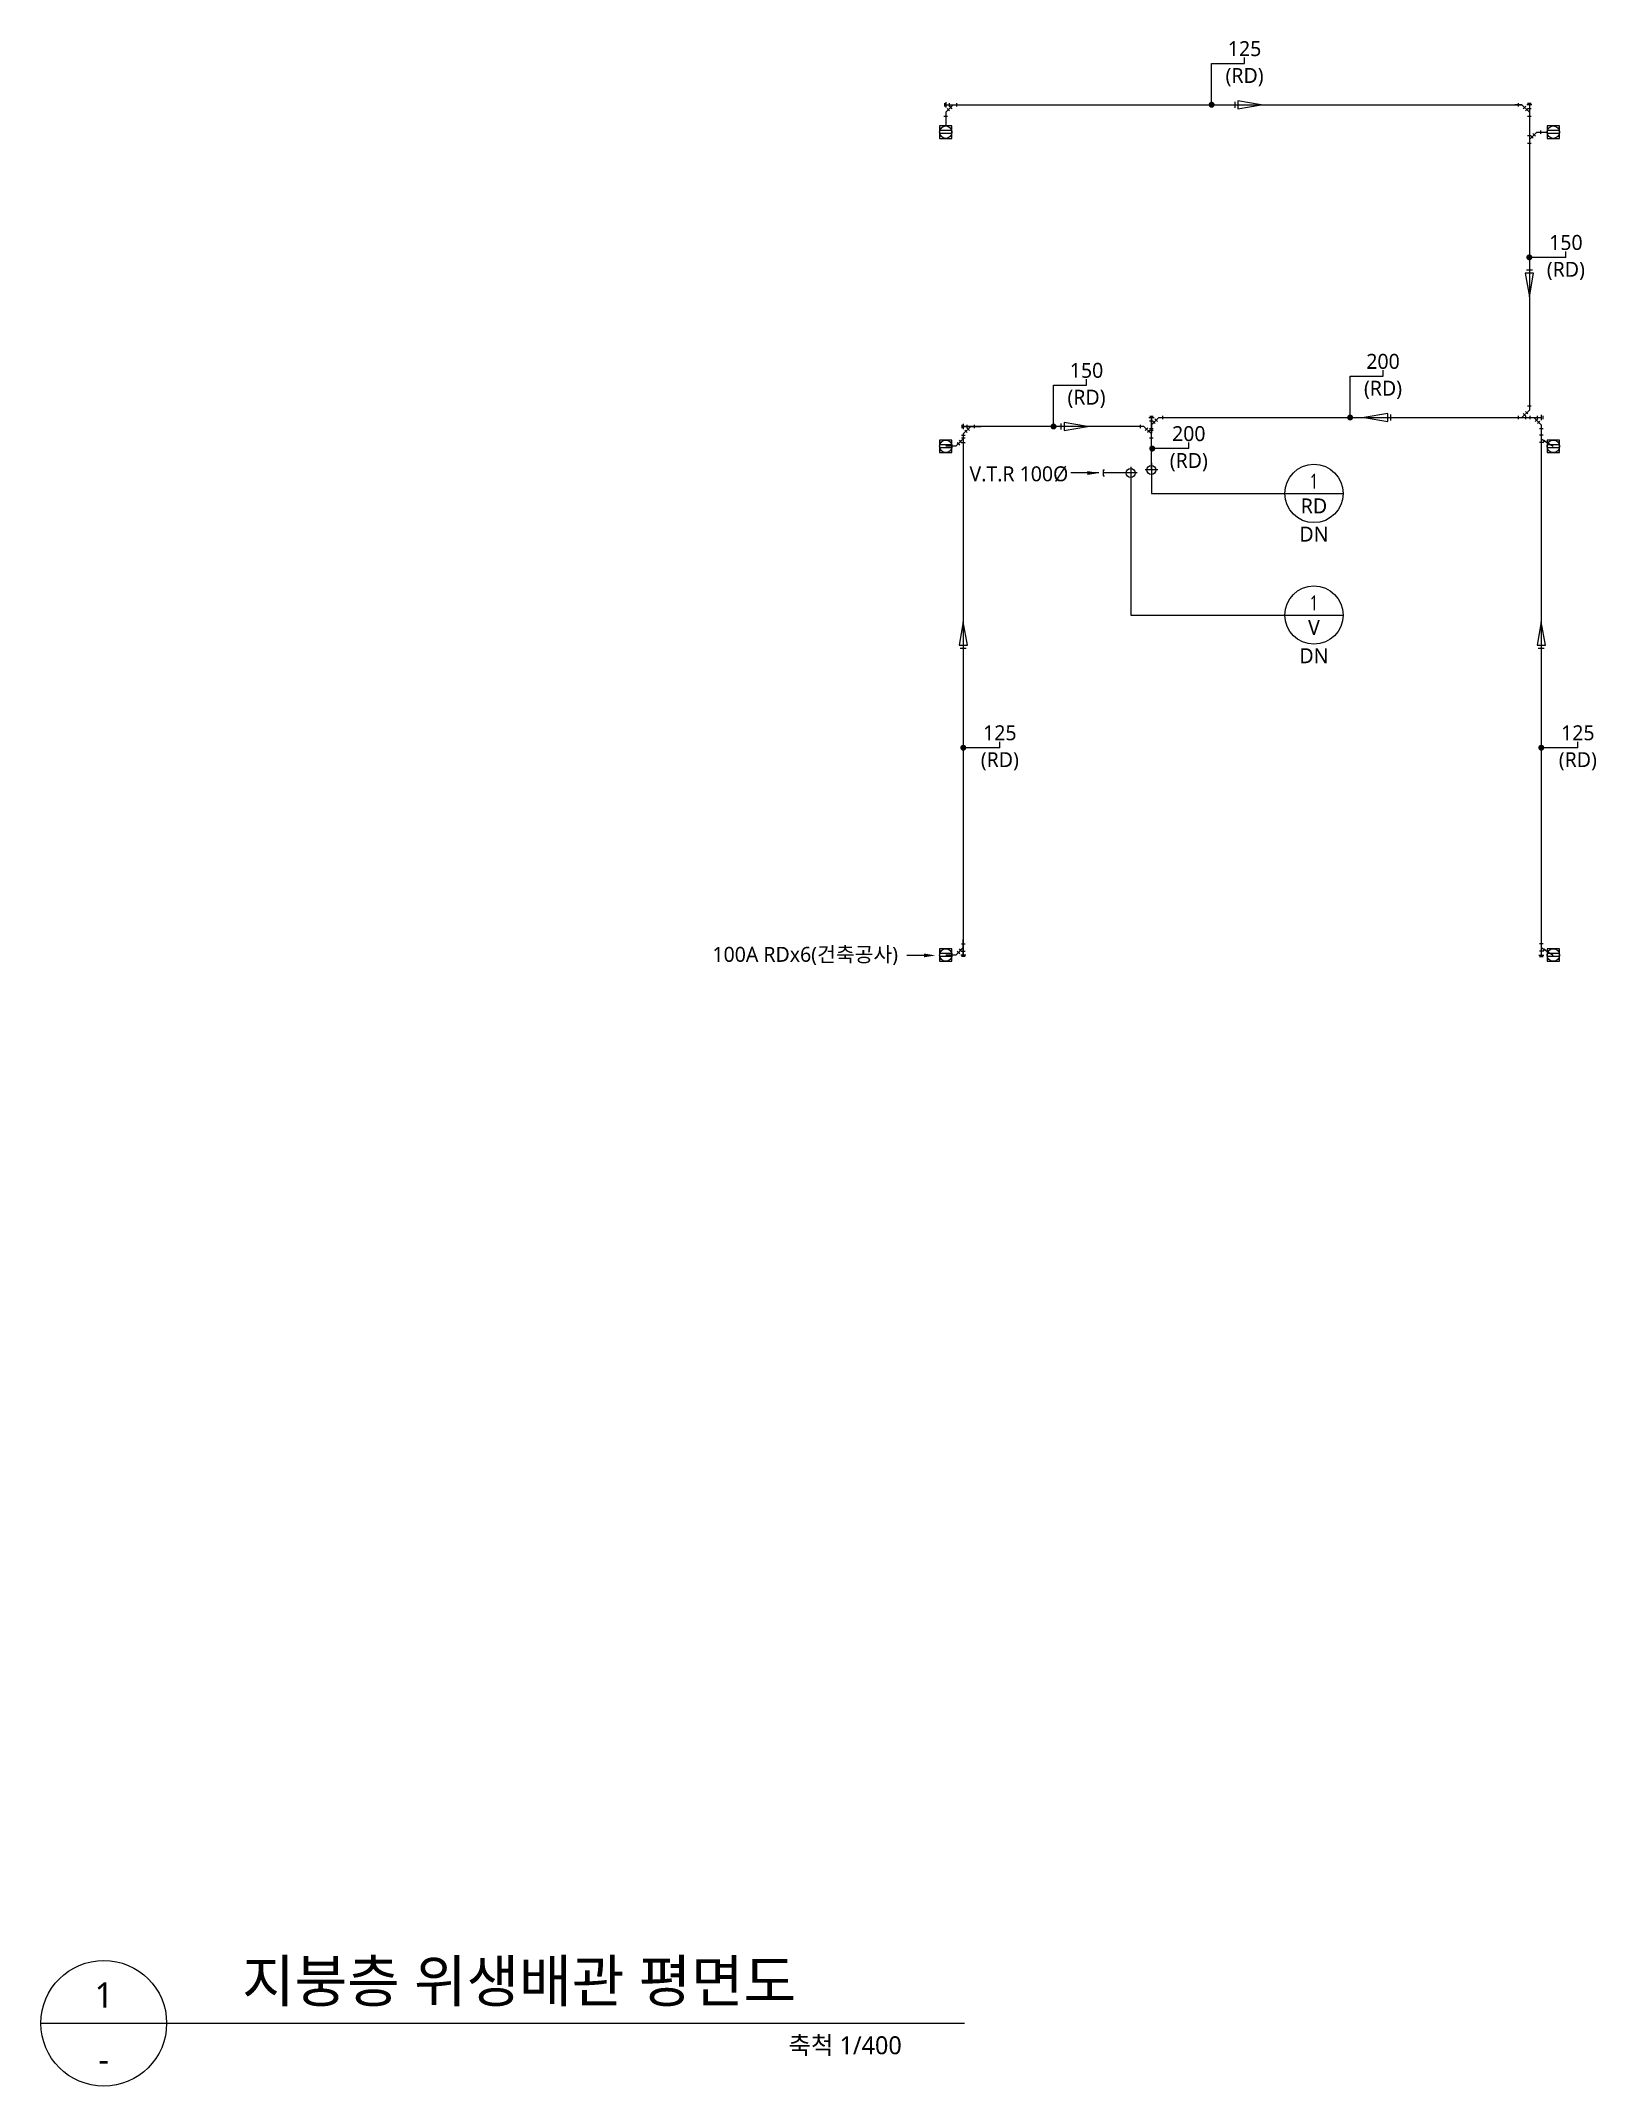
# Model space of a CAD drawing. Header units: millimetres. Extents: x -106634 to 504600, y 0 to 118800.
# Drawn here: x 397966 to 449930, y 5600 to 73949 of the extents above; entities that cross this region are included whole.
import ezdxf
from ezdxf.enums import TextEntityAlignment as Align

# ---------------------------------------------------------------- set-up
doc = ezdxf.new("R2010")
doc.units = ezdxf.units.MM
doc.header["$LTSCALE"] = 200
doc.layers.get('DEFPOINTS').update_dxf_attribs({"color": 137})
for name, color, linetype in [('AA-MKXS', 3, 'Continuous'), ('DI', 1, 'Continuous'), ('PIPE', 3, 'Continuous'), ('SD', 4, 'Continuous'), ('TE', 2, 'Continuous'), ('WALL-D', 3, 'Continuous')]:
    doc.layers.add(name, color=color, linetype=linetype)
doc.styles.add('SUNJIN', font='malgun.ttf')
doc.styles.add('스타일1', font='malgun.ttf')

msp = doc.modelspace()

# ---------------------------------------------------------------- texts
at = {"layer": 'AA-MKXS', "linetype": 'Continuous', "style": '스타일1'}
msp.add_text('지붕층 위생배관 평면도', height=1400, dxfattribs=at).set_placement((404687, 8409))
msp.add_text('1', height=840, dxfattribs=at).set_placement((400074, 8224), align=Align.CENTER)
msp.add_text('축척 1/400', height=600, dxfattribs=at).set_placement((426730, 6965), align=Align.MIDDLE_RIGHT)
at = {"layer": 'AA-MKXS', "style": '스타일1'}
msp.add_text('-', height=840, dxfattribs=at).set_placement((400067, 6499), align=Align.MIDDLE)
at = {"layer": 'TE', "style": 'SUNJIN'}
for s, p in [('125', (438185, 73692)), ('(RD)', (438185, 72793)), ('150', (448921, 67214)), ('(RD)', (448921, 66315)), ('150', (432904, 62940)), ('200', (442811, 63240)), ('(RD)', (432904, 62041)), ('(RD)', (442811, 62341)), ('200', (436321, 60825)), ('(RD)', (436321, 59926)), ('V.T.R 100%%C', (430644, 59482)), ('RD', (440504, 58408)), ('DN', (440504, 57466)), ('V', (440504, 54344)), ('DN', (440504, 53401)), ('125', (430008, 50827)), ('125', (449321, 50827)), ('(RD)', (430008, 49928)), ('(RD)', (449321, 49928)), ('100A RDx6(건축공사)', (423505, 43422))]:
    msp.add_text(s, height=500, dxfattribs=at).set_placement(p, align=Align.MIDDLE_CENTER)
at = {"layer": 'TE', "style": 'SUNJIN', "width": 0.7}
for p in [(440504, 59232), (440504, 55168)]:
    msp.add_text('1', height=500, dxfattribs=at).set_placement(p, align=Align.MIDDLE_CENTER)

# ---------------------------------------------------------------- blocks, each defined once
blk = doc.blocks.new('A$C5256647F')
at = {"layer": 'SD', "color": 1}
for p, q in [((2.46, 1.55), (0.04, 1.55)), ((2.46, 0.95), (0.04, 0.95))]:
    blk.add_line(p, q, dxfattribs=at)
at = {"layer": 'SD', "color": 2}
blk.add_lwpolyline([(2.5, 2.5), (0, 2.5), (0, 0), (2.5, 0)], close=True, dxfattribs=at)
blk.add_circle((1.25, 1.25), 1.25, dxfattribs=at)
blk = doc.blocks.new('A$C157C1C89')
at = {"layer": 'SD', "color": 2}
for p, q in [((0, 1.27), (1.01, 2.28)), ((0.07, 1.43), (0.07, 0)), ((3.07, 1.43), (3.07, 0))]:
    blk.add_line(p, q, dxfattribs=at)
blk = doc.blocks.new('A$C08061792')
at = {"layer": 'SD', "color": 2}
for p, q in [((0, 3.07), (1.43, 3.07)), ((2.28, 1.01), (1.27, 0))]:
    blk.add_line(p, q, dxfattribs=at)
blk = doc.blocks.new('A$C3715618A')
at = {"layer": 'SD', "color": 2}
for p, q in [((0, 0.36), (0, 1.73)), ((0.55, 0), (0.55, 2.09))]:
    blk.add_line(p, q, dxfattribs=at)
blk = doc.blocks.new('A$C1AEA35FA')
at = {"layer": 'PIPE', "color": 2}
blk.add_line((0, 0.22), (0, 1.42), dxfattribs=at)
blk.add_lwpolyline([(0.62, 1.65), (5.32, 0.82), (0.62, 0)], close=True, dxfattribs=at)
blk = doc.blocks.new('A$C30F65513')
at = {"layer": 'PIPE', "color": 1}
for p, q in [((2.8, 1.4), (0, 1.4)), ((1.4, 2.8), (1.4, 0))]:
    blk.add_line(p, q, dxfattribs=at)
at = {"layer": 'PIPE'}
blk.add_circle((1.4, 1.4), 1, dxfattribs=at)
blk = doc.blocks.new('sheet-line')
at = {"layer": 'DEFPOINTS'}
blk.add_lwpolyline([(168200, -356400), (0, -356400), (0, -237600), (168200, -237600)], close=True, dxfattribs=at)

# ---------------------------------------------------------------- linework, layer by layer
at = {"layer": 'AA-MKXS', "color": 7}
msp.add_line((397966, 7700), (428830, 7700), dxfattribs=at)
msp.add_circle((400067, 7700), 2100, dxfattribs=at)
at = {"layer": 'DI'}
for p, q in [((437085, 71815), (437085, 73192)), ((437085, 73192), (438185, 73192)), ((438185, 73192), (438185, 73392)), ((448921, 66714), (447700, 66714)), ((448921, 66714), (448921, 66914)), ((442811, 62740), (442811, 62940)), ((431804, 61063), (431804, 62440)), ((431804, 62440), (432904, 62440)), ((432904, 62440), (432904, 62640)), ((441711, 61363), (441711, 62740)), ((441711, 62740), (442811, 62740)), ((436321, 60325), (435100, 60325)), ((436321, 60325), (436321, 60525)), ((430008, 50327), (428787, 50327)), ((430008, 50327), (430008, 50527)), ((449321, 50327), (448100, 50327)), ((449321, 50327), (449321, 50527))]:
    msp.add_line(p, q, dxfattribs=at)
at = {"layer": 'DI', "const_width": 100}
for points in [[(437035, 71815, -1), (437135, 71815, -1)], [(447650, 66714, 1), (447750, 66714, 1)], [(431754, 61063, -1), (431854, 61063, -1)], [(441661, 61363, -1), (441761, 61363, -1)], [(435050, 60325, 1), (435150, 60325, 1)], [(428737, 50327, 1), (428837, 50327, 1)], [(448050, 50327, 1), (448150, 50327, 1)]]:
    msp.add_lwpolyline(points, format="xyb", close=True, dxfattribs=at)
at = {"layer": 'PIPE', "color": 4}
for p, q in [((428200, 71815), (447450, 71815)), ((447700, 71815), (447700, 61613)), ((434822, 61063), (428787, 61063)), ((435072, 59613), (435072, 61363)), ((435322, 61363), (448100, 61363)), ((448100, 61113), (448100, 43400)), ((428787, 60563), (428787, 43400))]:
    msp.add_line(p, q, dxfattribs=at)
at = {"layer": 'PIPE', "color": 1}
for p, q in [((433319, 59509), (432383, 59509)), ((427471, 43387), (426897, 43387))]:
    msp.add_line(p, q, dxfattribs=at)
at = {"layer": 'PIPE', "color": 7}
for p, q in [((433458, 59610), (433458, 59410)), ((433458, 59610), (433508, 59610)), ((434381, 59510), (433458, 59510)), ((433458, 59410), (433508, 59410))]:
    msp.add_line(p, q, dxfattribs=at)
at = {"layer": 'PIPE', "color": 1}
for points in [[(432930, 59574), (432930, 59444), (433319, 59509)], [(427471, 43452), (427471, 43322), (427860, 43387)]]:
    msp.add_solid(points, dxfattribs=at)
at = {"layer": 'SD'}
for p, q in [((428200, 71815), (428783, 71815)), ((428450, 71815), (428200, 71565)), ((447450, 71815), (447213, 71815)), ((447700, 71565), (447450, 71815)), ((447700, 71815), (447700, 71544)), ((428200, 71565), (428200, 71108)), ((447700, 70900), (447700, 70379)), ((447700, 70650), (447950, 70900)), ((447950, 70900), (448292, 70900)), ((447450, 61363), (447700, 61613)), ((428787, 61063), (429370, 61063)), ((429037, 61063), (428787, 60813)), ((435072, 60813), (434822, 61063)), ((435072, 61363), (435072, 60842)), ((435072, 61113), (435322, 61363)), ((435322, 61363), (435559, 61363)), ((447850, 61363), (448100, 61113)), ((448100, 61363), (448100, 61363)), ((448100, 61113), (448100, 60876)), ((448100, 61113), (448100, 60876)), ((428537, 60400), (428200, 60400)), ((428787, 60650), (428537, 60400)), ((428787, 60813), (428787, 60576)), ((448100, 60650), (448500, 60400)), ((428787, 43400), (428787, 43921)), ((428537, 43400), (428200, 43400)), ((428787, 43650), (428537, 43400)), ((448100, 43650), (448500, 43400))]:
    msp.add_line(p, q, dxfattribs=at)
at = {"layer": 'TE', "color": 6}
for p, q in [((434381, 59510), (434381, 54761)), ((435072, 59843), (435072, 58825)), ((435072, 58825), (439529, 58825)), ((434381, 54761), (439529, 54761))]:
    msp.add_line(p, q, dxfattribs=at)
at = {"layer": 'TE'}
for p, q in [((439529, 58825), (441479, 58825)), ((439529, 54761), (441479, 54761))]:
    msp.add_line(p, q, dxfattribs=at)
for centre in [(440504, 58825), (440504, 54761)]:
    msp.add_circle(centre, 975, dxfattribs=at)

# ---------------------------------------------------------------- block references
at = {"layer": 'PIPE', "xscale": -166.6666666666861, "yscale": 166.6666666666861, "zscale": 166.6666666666667}
for p, rotation in [((437855, 71952), 179.9999999999997), ((447837, 66288), 89.99999999999967), ((432050, 61201), 179.9999999999997), ((443072, 61226), 359.9999999999997), ((428649, 53650), 269.9999999999997), ((447963, 53650), 269.9999999999997)]:
    msp.add_blockref('A$C1AEA35FA', p, dxfattribs=dict(at, rotation=rotation))
at = {"layer": 'PIPE', "xscale": 150, "yscale": 150, "zscale": 150}
for p in [(434171, 59300), (434862, 59403)]:
    msp.add_blockref('A$C30F65513', p, dxfattribs=at)
at = {"layer": 'SD'}
for name, p, xscale, yscale, zscale, rotation in [('A$C3715618A', (428154, 71902), -83.33333333332848, 83.33333333334303, 83.33333333333334, 180), ('A$C157C1C89', (428320, 71874), -83.33333333332848, 83.33333333334303, 83.33333333333334, 180), ('A$C08061792', (447580, 71874), -83.33333333334303, 83.33333333334303, 83.33333333333334, 89.9999999999999), ('A$C3715618A', (447787, 71861), -83.33333333334303, 83.33333333334303, 83.33333333333334, 89.9999999999999), ('A$C08061792', (428141, 71695), -83.33333333332848, 83.33333333334303, 83.33333333333334, 180), ('A$C157C1C89', (447759, 71695), -83.33333333334303, 83.33333333334303, 83.33333333333334, 89.9999999999999), ('A$C157C1C89', (447641, 70780), 83.33333333334303, 83.33333333334303, 83.33333333334303, 270), ('A$C08061792', (447820, 70959), 83.33333333334303, 83.33333333334303, 83.33333333334303, 270), ('A$C08061792', (428727, 60944), -83.33333333332848, 83.33333333334303, 83.33333333333334, 180), ('A$C3715618A', (428741, 61150), -83.33333333332848, 83.33333333334303, 83.33333333333334, 180), ('A$C157C1C89', (428906, 61123), -83.33333333332848, 83.33333333334303, 83.33333333333334, 180), ('A$C08061792', (434952, 61123), -83.33333333334303, 83.33333333334303, 83.33333333334303, 89.99999999999999), ('A$C157C1C89', (435131, 60944), -83.33333333334303, 83.33333333334303, 83.33333333334303, 89.99999999999999), ('A$C3715618A', (434985, 61409), 83.33333333334303, 83.33333333334303, 83.33333333334303, 270), ('A$C157C1C89', (435012, 61244), 83.33333333334303, 83.33333333334303, 83.33333333334303, 270), ('A$C08061792', (435191, 61423), 83.33333333334303, 83.33333333334303, 83.33333333334303, 270), ('A$C157C1C89', (447980, 61423), 83.33333333332848, 83.33333333332848, 83.33333333332848, 180), ('A$C08061792', (448159, 61244), 83.33333333332848, 83.33333333332848, 83.33333333332848, 180), ('A$C3715618A', (448146, 61450), 83.33333333332848, 83.33333333332848, 83.33333333332848, 180), ('A$C08061792', (428667, 60341), 83.33333333334303, 83.33333333334303, 83.33333333334303, 90), ('A$C157C1C89', (428846, 60520), 83.33333333334303, 83.33333333334303, 83.33333333334303, 90), ('A$C157C1C89', (448041, 60520), -83.33333333334303, 83.33333333334303, 83.33333333333334, 270), ('A$C157C1C89', (428846, 43520), 83.33333333334303, 83.33333333334303, 83.33333333334303, 90), ('A$C157C1C89', (448041, 43520), -83.33333333334303, 83.33333333334303, 83.33333333333334, 270), ('A$C08061792', (428667, 43341), 83.33333333334303, 83.33333333334303, 83.33333333334303, 90), ('A$C3715618A', (428874, 43354), 83.33333333334303, 83.33333333334303, 83.33333333334303, 90), ('A$C3715618A', (448013, 43354), -83.33333333334303, 83.33333333334303, 83.33333333333334, 270)]:
    msp.add_blockref(name, p, dxfattribs=dict(at, xscale=xscale, yscale=yscale, zscale=zscale, rotation=rotation))
for name, p, xscale, yscale, zscale in [('A$C5256647F', (427992, 70692), 166.666666666657, 166.666666666657, 166.666666666657), ('A$C5256647F', (448292, 70692), 166.666666666657, 166.666666666657, 166.666666666657), ('A$C08061792', (447759, 61483), -83.33333333332848, 83.33333333332848, 83.33333333332848), ('A$C157C1C89', (447580, 61304), -83.33333333332848, 83.33333333332848, 83.33333333332848), ('A$C5256647F', (427992, 60192), 166.666666666657, 166.666666666657, 166.666666666657), ('A$C5256647F', (448292, 60192), 166.666666666657, 166.666666666657, 166.666666666657), ('A$C5256647F', (427992, 43192), 166.666666666657, 166.666666666657, 166.666666666657), ('A$C5256647F', (448292, 43192), 166.666666666657, 166.666666666657, 166.666666666657)]:
    msp.add_blockref(name, p, dxfattribs=dict(at, xscale=xscale, yscale=yscale, zscale=zscale))
at = {"layer": 'WALL-D'}
msp.add_blockref('sheet-line', (336400, 356400), dxfattribs=at)
msp.add_blockref('sheet-line', (336400, 356400), dxfattribs=at)

msp.set_redraw_order([(e.dxf.handle, doc.entitydb.next_handle()) for e in msp.query("TEXT MTEXT ATTDEF DIMENSION ARC_DIMENSION")])  # texts and dimensions are drawn at this point

doc.saveas('drawing.dxf')
